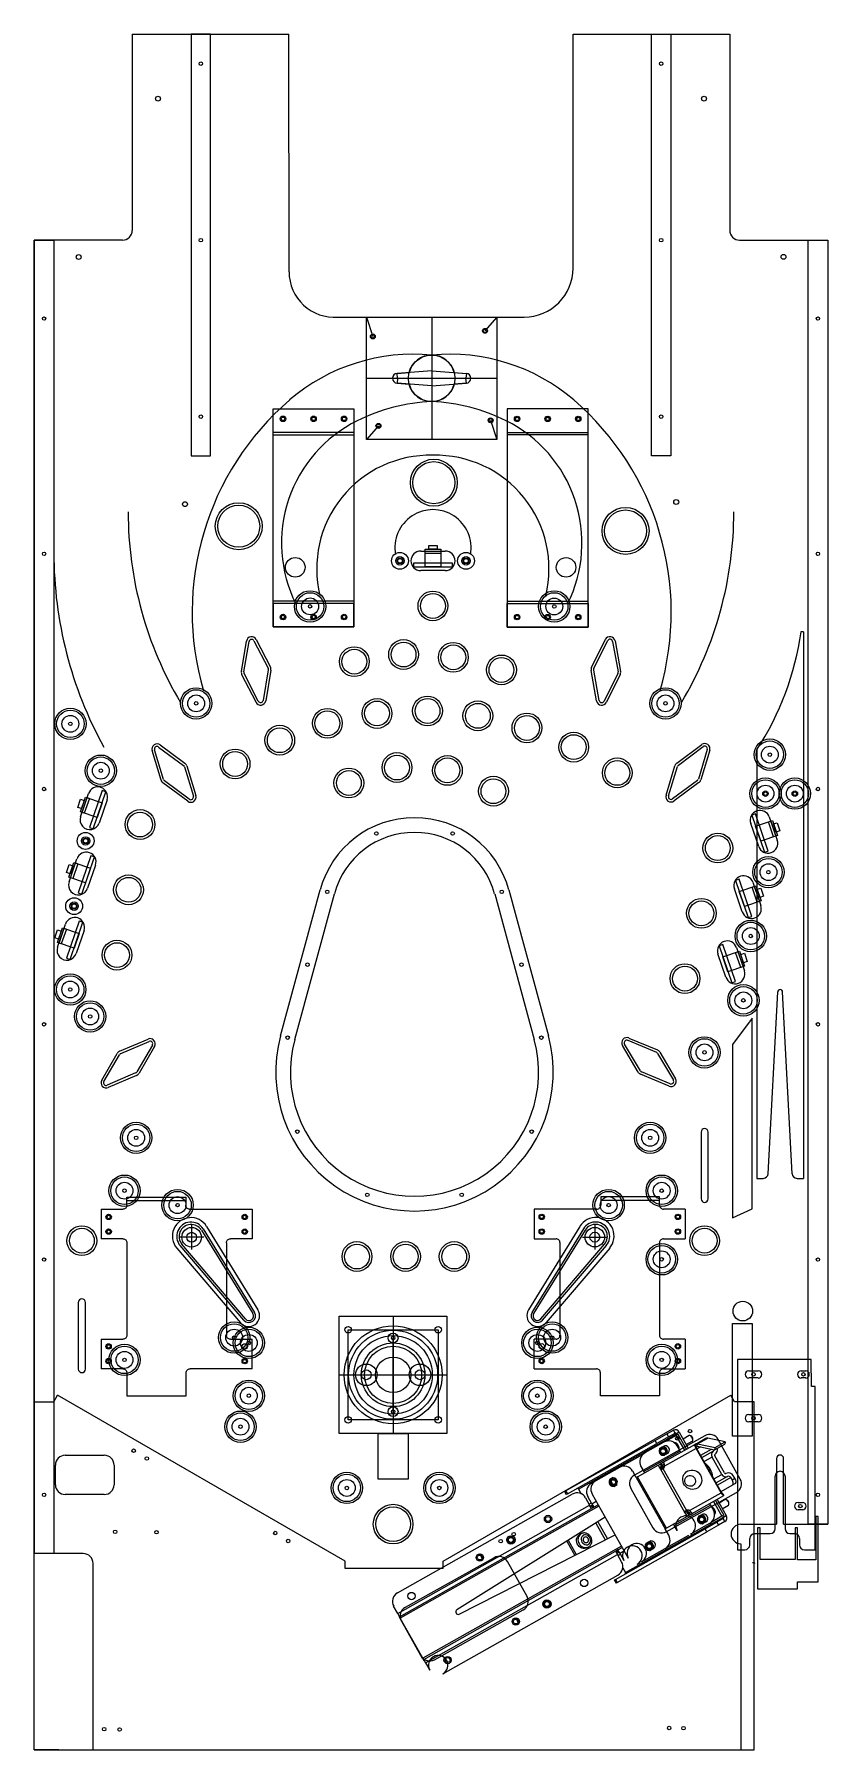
# Model space of a CAD drawing. Extents: x 0 to 20.3, y 0 to 43.8.
import ezdxf

# ---------------------------------------------------------------- set-up
doc = ezdxf.new("R2010")
doc.units = 0
doc.header["$LTSCALE"] = 5.24286
doc.header["$MEASUREMENT"] = 0
for name, color, linetype in [('DF250', 3, 'CONTINUOUS'), ('DF500', 5, 'CONTINUOUS'), ('DF_COMPONENTS', 4, 'CONTINUOUS'), ('DR250', 6, 'CONTINUOUS')]:
    doc.layers.add(name, color=color, linetype=linetype)

msp = doc.modelspace()

# ---------------------------------------------------------------- linework, layer by layer
at = {"layer": 'DF250', "color": 3, "linetype": 'CONTINUOUS'}
for p, q in [((5.287, 27.497), (5.417, 28.274)), ((5.665, 28.313), (6.025, 27.611)), ((14.224, 27.607), (14.575, 28.312)), ((14.824, 28.277), (14.964, 27.502)), ((5.659, 26.714), (5.3, 27.415)), ((6.037, 27.529), (5.907, 26.752)), ((14.353, 26.749), (14.213, 27.524)), ((14.952, 27.419), (14.602, 26.713)), ((3.235, 24.726), (3.006, 25.48)), ((3.211, 25.625), (3.845, 25.157)), ((16.4, 25.165), (17.033, 25.634)), ((17.238, 25.489), (17.01, 24.735)), ((3.893, 25.089), (4.122, 24.335)), ((16.124, 24.342), (16.352, 25.097)), ((3.917, 24.19), (3.283, 24.658)), ((16.962, 24.667), (16.329, 24.198)), ((6.286, 18.209), (7.296, 21.929)), ((12.112, 21.929), (13.122, 18.209)), ((2.179, 17.813), (2.903, 18.124)), ((15.412, 17.283), (15.011, 17.962)), ((15.177, 18.151), (15.903, 17.846)), ((1.722, 17.076), (2.117, 17.758)), ((3.07, 17.936), (2.675, 17.255)), ((15.965, 17.791), (16.366, 17.112)), ((2.612, 17.199), (1.889, 16.888)), ((16.2, 16.923), (15.474, 17.229))]:
    msp.add_line(p, q, dxfattribs=at)
for centre, radius in [((10.197, 32.315), 0.599), ((5.217, 31.204), 0.599), ((15.09, 31.084), 0.599), ((10.174, 29.171), 0.38), ((8.167, 27.75), 0.38), ((9.425, 27.932), 0.38), ((10.694, 27.86), 0.38), ((11.924, 27.539), 0.38), ((8.747, 26.428), 0.38), ((10.036, 26.492), 0.38), ((11.321, 26.368), 0.38), ((7.481, 26.178), 0.38), ((12.573, 26.059), 0.38), ((6.265, 25.746), 0.38), ((13.768, 25.57), 0.38), ((5.125, 25.141), 0.38), ((9.257, 25.049), 0.38), ((8.029, 24.655), 0.38), ((10.544, 24.976), 0.38), ((14.879, 24.913), 0.38), ((11.719, 24.446), 0.38), ((2.699, 23.596), 0.38), ((17.445, 22.996), 0.38), ((2.405, 21.931), 0.38), ((17.026, 21.331), 0.38), ((2.111, 20.265), 0.38), ((16.607, 19.666), 0.38), ((1.214, 12.982), 0.38), ((17.108, 12.982), 0.38), ((8.236, 12.577), 0.38), ((9.477, 12.577), 0.38), ((10.717, 12.577), 0.38), ((9.158, 5.753), 0.505)]:
    msp.add_circle(centre, radius, dxfattribs=at)
for centre, radius, start, end in [((5.547, 28.252), 0.133, 27.1223, 170.5068), ((14.693, 28.254), 0.133, 10.2254, 153.6099), ((5.907, 27.551), 0.133, -9.493, 27.1221), ((14.343, 27.548), 0.133, 153.6101, -169.7748), ((5.417, 27.475), 0.133, 170.507, -152.8779), ((14.833, 27.478), 0.133, -26.3899, 10.2252), ((5.777, 26.774), 0.133, -152.8777, -9.4933), ((14.483, 26.772), 0.133, -169.7746, -26.3902), ((3.133, 25.519), 0.133, 53.5197, -163.0958), ((17.112, 25.528), 0.133, -16.8304, 126.5541), ((3.766, 25.05), 0.133, 16.9044, 53.5195), ((16.479, 25.058), 0.133, 126.5543, 163.1694), ((3.362, 24.765), 0.133, -163.0956, -126.4805), ((16.883, 24.773), 0.133, -53.4457, -16.8306), ((3.995, 24.296), 0.133, -126.4803, 16.9041), ((16.25, 24.304), 0.133, 163.1697, -53.446), ((9.704, 21.275), 2.495, 15.1959, 164.8041), ((2.955, 18.003), 0.133, -30.0904, 113.2942), ((9.704, 17.281), 3.542, 164.8041, 15.1959), ((15.125, 18.029), 0.133, 67.1709, -149.4446), ((2.231, 17.691), 0.133, 113.2943, 149.9095), ((15.851, 17.724), 0.133, 30.5556, 67.1707), ((1.836, 17.009), 0.133, 149.9097, -66.7059), ((2.56, 17.321), 0.133, -66.7057, -30.0905), ((15.526, 17.351), 0.133, -149.4444, -112.8293), ((16.252, 17.045), 0.133, -112.8291, 30.5553)]:
    msp.add_arc(centre, radius, start, end, dxfattribs=at)
at = {"layer": 'DF500', "color": 5, "linetype": 'CONTINUOUS'}
for p, q in [((2.5, 43.75), (2.5, 38.75)), ((2.5, 43.75), (6.5, 43.75)), ((6.504, 37.691), (6.5, 43.75)), ((13.75, 43.75), (17.75, 43.75)), ((13.75, 37.788), (13.75, 43.75)), ((17.75, 43.75), (17.75, 38.75)), ((2.25, 38.5), (0, 38.5)), ((0, 38.5), (0, 5)), ((18, 38.5), (20.25, 38.5)), ((20.25, 38.5), (20.25, 5.75)), ((7.75, 36.538), (12.5, 36.538)), ((9.259, 35.1), (9.567, 35.122)), ((10.718, 35.122), (11.027, 35.1)), ((9.259, 34.851), (9.567, 34.829)), ((11.027, 34.851), (10.718, 34.829)), ((9.863, 30.571), (10.488, 30.571)), ((10.488, 30.071), (9.863, 30.071)), ((5.351, 27.486), (5.481, 28.263)), ((5.607, 28.283), (5.967, 27.582)), ((14.283, 27.578), (14.633, 28.284)), ((14.76, 28.266), (14.9, 27.49)), ((5.717, 26.743), (5.357, 27.444)), ((5.973, 27.54), (5.843, 26.763)), ((14.417, 26.76), (14.277, 27.536)), ((14.894, 27.448), (14.544, 26.742)), ((3.297, 24.745), (3.068, 25.499)), ((3.173, 25.573), (3.806, 25.104)), ((16.438, 25.113), (17.071, 25.582)), ((17.176, 25.508), (16.948, 24.754)), ((3.831, 25.07), (4.06, 24.316)), ((16.186, 24.324), (16.414, 25.078)), ((3.955, 24.242), (3.322, 24.71)), ((16.924, 24.719), (16.291, 24.25)), ((1.182, 23.796), (1.384, 24.387)), ((1.857, 24.225), (1.655, 23.634)), ((18.489, 23.034), (18.286, 23.626)), ((18.759, 23.788), (18.962, 23.197)), ((0.888, 22.131), (1.09, 22.722)), ((1.563, 22.56), (1.361, 21.969)), ((18.07, 21.369), (17.867, 21.96)), ((18.34, 22.122), (18.543, 21.531)), ((6.648, 18.111), (7.658, 21.831)), ((11.75, 21.831), (12.76, 18.111)), ((0.594, 20.465), (0.797, 21.057)), ((1.27, 20.895), (1.067, 20.303)), ((17.651, 19.704), (17.449, 20.295)), ((17.922, 20.457), (18.124, 19.866)), ((2.205, 17.753), (2.928, 18.065)), ((3.013, 17.969), (2.618, 17.287)), ((15.468, 17.316), (15.067, 17.995)), ((15.151, 18.092), (15.878, 17.786)), ((1.778, 17.043), (2.173, 17.725)), ((15.909, 17.758), (16.31, 17.079)), ((2.587, 17.259), (1.863, 16.947)), ((16.226, 16.983), (15.5, 17.289)), ((17.018, 15.75), (17.018, 14.05)), ((17.198, 14.05), (17.198, 15.75)), ((1.124, 11.407), (1.124, 9.707)), ((1.304, 9.707), (1.304, 11.407)), ((17.115, 8.006), (15.321, 7.003)), ((18.019, 6.903), (17.455, 7.91)), ((0.788, 7.508), (1.787, 7.508)), ((0.538, 6.758), (0.538, 7.258)), ((2.037, 7.258), (2.037, 6.758)), ((18.945, 7.425), (18.945, 5.75)), ((19.125, 5.75), (19.125, 7.425)), ((15.225, 6.663), (15.788, 5.656)), ((16.128, 5.56), (17.922, 6.563)), ((1.787, 6.508), (0.788, 6.508)), ((18.035, 5.75), (18.945, 5.75)), ((19.125, 5.75), (20.25, 5.75)), ((18.035, 5.25), (18.035, 0)), ((1.25, 5), (0, 5)), ((11.736, 4.896), (9.467, 3.628)), ((1.5, 0), (1.5, 4.75)), ((12.577, 3.904), (12.076, 4.8)), ((10.213, 2.295), (12.481, 3.563)), ((9.371, 3.288), (9.872, 2.391)), ((1.5, 0), (18.035, 0))]:
    msp.add_line(p, q, dxfattribs=at)
for centre, radius in [((4.25, 43), 0.0445), ((16, 43), 0.0445), ((3.157, 42.108), 0.0625), ((17.093, 42.108), 0.0625), ((4.25, 38.5), 0.0445), ((16, 38.5), 0.0445), ((1.132, 38.07), 0.0625), ((19.121, 38.075), 0.0625), ((0.25, 36.5), 0.0445), ((20, 36.5), 0.0445), ((4.25, 34), 0.0445), ((16, 34), 0.0445), ((10.197, 32.315), 0.536), ((3.847, 31.767), 0.0625), ((5.217, 31.204), 0.536), ((15.09, 31.084), 0.536), ((16.384, 31.821), 0.0625), ((0.25, 30.5), 0.0445), ((6.66, 30.156), 0.25), ((9.332, 30.321), 0.0575), ((11.019, 30.321), 0.0575), ((13.572, 30.154), 0.25), ((20, 30.5), 0.0445), ((10.174, 29.171), 0.317), ((7.039, 29.159), 0.0445), ((13.271, 29.158), 0.0445), ((8.167, 27.75), 0.317), ((9.425, 27.932), 0.317), ((10.694, 27.86), 0.317), ((11.924, 27.539), 0.317), ((4.131, 26.685), 0.0445), ((8.747, 26.428), 0.317), ((10.036, 26.492), 0.317), ((16.111, 26.685), 0.0445), ((7.481, 26.178), 0.317), ((11.321, 26.368), 0.317), ((12.573, 26.059), 0.317), ((0.921, 26.165), 0.0445), ((6.265, 25.746), 0.317), ((13.768, 25.57), 0.317), ((5.125, 25.141), 0.317), ((18.774, 25.378), 0.0445), ((1.699, 24.969), 0.0445), ((8.029, 24.655), 0.317), ((9.257, 25.049), 0.317), ((10.544, 24.976), 0.317), ((14.879, 24.913), 0.317), ((0.25, 24.5), 0.0445), ((11.719, 24.446), 0.317), ((20, 24.5), 0.0445), ((18.661, 24.384), 0.0445), ((19.411, 24.384), 0.0445), ((2.699, 23.596), 0.317), ((1.31, 23.178), 0.0575), ((8.731, 23.368), 0.0445), ((10.677, 23.368), 0.0445), ((17.445, 22.996), 0.317), ((18.737, 22.381), 0.0445), ((2.405, 21.931), 0.317), ((7.477, 21.88), 0.0445), ((11.931, 21.88), 0.0445), ((1.016, 21.513), 0.0575), ((17.026, 21.331), 0.317), ((2.111, 20.265), 0.317), ((18.286, 20.752), 0.0445), ((6.972, 20.02), 0.0445), ((12.436, 20.02), 0.0445), ((16.607, 19.666), 0.317), ((0.918, 19.389), 0.0445), ((18.098, 19.112), 0.0445), ((0.25, 18.5), 0.0445), ((1.426, 18.701), 0.0445), ((20, 18.5), 0.0445), ((6.467, 18.16), 0.0445), ((12.941, 18.16), 0.0445), ((17.105, 17.784), 0.0445), ((6.712, 15.764), 0.0445), ((12.696, 15.764), 0.0445), ((2.6, 15.605), 0.0445), ((15.717, 15.605), 0.0445), ((2.303, 14.257), 0.0445), ((8.5, 14.15), 0.0445), ((10.908, 14.15), 0.0445), ((16.013, 14.257), 0.0445), ((3.657, 13.89), 0.0445), ((14.659, 13.89), 0.0445), ((1.214, 12.982), 0.317), ((4.016, 13.07), 0.25), ((14.306, 13.072), 0.25), ((17.108, 12.982), 0.317), ((8.236, 12.577), 0.317), ((9.477, 12.577), 0.317), ((10.717, 12.577), 0.317), ((0.25, 12.5), 0.0445), ((16.013, 12.507), 0.0445), ((20, 12.5), 0.0445), ((18.083, 11.186), 0.25), ((5.101, 10.51), 0.0445), ((9.158, 9.561), 1.25), ((13.216, 10.51), 0.0445), ((5.477, 10.374), 0.0445), ((12.84, 10.374), 0.0445), ((2.303, 9.941), 0.0445), ((16.013, 9.941), 0.0445), ((5.477, 9.028), 0.0445), ((12.84, 9.028), 0.0445), ((5.263, 8.238), 0.0445), ((13.053, 8.238), 0.0445), ((16.411, 7.941), 0.0445), ((16.734, 8.126), 0.0445), ((2.535, 7.625), 0.0445), ((2.872, 7.426), 0.0445), ((16.051, 7.615), 0.0625), ((7.977, 6.676), 0.0445), ((10.339, 6.676), 0.0445), ((14.776, 6.824), 0.0625), ((0.25, 6.5), 0.0445), ((9.158, 5.753), 0.443), ((20, 6.5), 0.0445), ((13.112, 5.885), 0.0625), ((17.034, 5.873), 0.0625), ((2.064, 5.555), 0.0445), ((3.12, 5.546), 0.0445), ((6.15, 5.525), 0.0445), ((6.479, 5.324), 0.0445), ((11.904, 5.317), 0.0445), ((12.163, 5.35), 0.0625), ((12.236, 5.496), 0.0445), ((15.697, 5.191), 0.0625), ((11.37, 4.902), 0.0625), ((13.084, 3.716), 0.0625), ((12.291, 3.269), 0.0625), ((10.549, 2.286), 0.0625), ((1.784, 0.522), 0.0445), ((2.179, 0.514), 0.0445), ((16.202, 0.553), 0.0445), ((16.571, 0.548), 0.0445)]:
    msp.add_circle(centre, radius, dxfattribs=at)
for centre, radius, start, end in [((2.25, 38.75), 0.25, -90, 0), ((18, 38.75), 0.25, 180, -90), ((7.66, 37.692), 1.157, -179.9642, -85.5553), ((12.5, 37.788), 1.25, -90, 0), ((10.143, 34.976), 0.594, 14.2954, 165.7046), ((9.268, 34.976), 0.125, 94.0651, -94.0651), ((11.018, 34.976), 0.125, -85.9349, 85.9349), ((10.143, 34.976), 0.594, -165.7046, -14.2954), ((9.863, 30.321), 0.25, 90, -90), ((10.488, 30.321), 0.25, -90, 90), ((5.547, 28.252), 0.0675, 27.1224, 170.5066), ((14.693, 28.254), 0.0675, 10.2255, 153.6097), ((5.907, 27.551), 0.0675, -9.493, 27.1221), ((14.343, 27.548), 0.0675, 153.6101, -169.7748), ((5.417, 27.475), 0.0675, 170.507, -152.8779), ((14.833, 27.478), 0.0675, -26.3899, 10.2252), ((5.777, 26.774), 0.0675, -152.8777, -9.4933), ((14.483, 26.772), 0.0675, -169.7746, -26.3902), ((3.133, 25.519), 0.0675, 53.5198, -163.096), ((17.112, 25.528), 0.0675, -16.8302, 126.554), ((3.766, 25.05), 0.0675, 16.9044, 53.5195), ((16.479, 25.058), 0.0675, 126.5543, 163.1694), ((1.621, 24.306), 0.25, -18.9096, 161.0904), ((3.362, 24.765), 0.0675, -163.0956, -126.4805), ((16.883, 24.773), 0.0675, -53.4457, -16.8306), ((3.995, 24.296), 0.0675, -126.4803, 16.9041), ((16.25, 24.304), 0.0675, 163.1697, -53.446), ((1.418, 23.715), 0.25, 161.0904, -18.9096), ((18.523, 23.707), 0.25, 18.9096, -161.0904), ((9.704, 21.275), 2.12, 15.1959, 164.8041), ((18.725, 23.116), 0.25, -161.0904, 18.9096), ((1.327, 22.641), 0.25, -18.9096, 161.0904), ((1.124, 22.05), 0.25, 161.0904, -18.9096), ((18.104, 22.041), 0.25, 18.9096, -161.0904), ((18.306, 21.45), 0.25, -161.0904, 18.9096), ((1.033, 20.976), 0.25, -18.9096, 161.0904), ((17.685, 20.376), 0.25, 18.9096, -161.0904), ((0.831, 20.384), 0.25, 161.0904, -18.9096), ((17.888, 19.785), 0.25, -161.0904, 18.9096), ((2.955, 18.003), 0.0675, -30.0902, 113.294), ((9.704, 17.281), 3.167, 164.8041, 15.1959), ((15.125, 18.029), 0.0675, 67.171, -149.4448), ((2.231, 17.691), 0.0675, 113.2944, 149.9095), ((15.851, 17.724), 0.0675, 30.5556, 67.1707), ((2.56, 17.321), 0.0675, -66.7057, -30.0905), ((15.526, 17.351), 0.0675, -149.4444, -112.8293), ((16.252, 17.045), 0.0675, -112.8291, 30.5553), ((1.836, 17.009), 0.0675, 149.9097, -66.7059), ((17.108, 15.75), 0.09, 0, 180), ((17.108, 14.05), 0.09, -180, 0), ((1.214, 11.407), 0.09, 0, 180), ((1.214, 9.707), 0.09, 180, 0), ((17.237, 7.788), 0.25, 29.2092, 119.2092), ((0.788, 7.258), 0.25, 90, 180), ((1.787, 7.258), 0.25, 0, 90), ((19.035, 7.425), 0.09, 0, 180), ((15.443, 6.785), 0.25, 119.2092, -150.7908), ((0.788, 6.758), 0.25, 180, -90), ((1.787, 6.758), 0.25, -90, 0), ((17.8, 6.781), 0.25, -60.7908, 29.2092), ((18.035, 5.5), 0.25, 90, -90), ((16.006, 5.778), 0.25, -150.7908, -60.7908), ((1.25, 4.75), 0.25, 0, 90), ((11.858, 4.678), 0.25, 29.2092, 119.2092), ((9.589, 3.41), 0.25, 119.2092, -150.7908), ((12.359, 3.782), 0.25, -60.7908, 29.2092), ((10.091, 2.513), 0.25, -150.7908, -60.7908)]:
    msp.add_arc(centre, radius, start, end, dxfattribs=at)
at = {"layer": 'DF_COMPONENTS', "color": 4, "linetype": 'CONTINUOUS'}
for p, q in [((4.5, 43.75), (4, 43.75)), ((4, 43.75), (4, 33)), ((4.5, 33), (4.5, 43.75)), ((15.75, 43.75), (16.25, 43.75)), ((15.75, 33), (15.75, 43.75)), ((16.25, 43.75), (16.25, 33)), ((0, 38.5), (0.5, 38.5)), ((0, 5), (0, 38.5)), ((0.5, 38.5), (0.5, 5)), ((19.75, 38.5), (20.25, 38.5)), ((19.75, 5.75), (19.75, 38.5)), ((20.25, 38.5), (20.25, 5.75)), ((8.483, 33.413), (8.483, 36.538)), ((8.483, 36.538), (8.64, 36.045)), ((8.483, 36.538), (8.64, 36.045)), ((8.483, 36.538), (11.803, 36.538)), ((10.143, 36.538), (10.143, 33.413)), ((11.803, 36.538), (11.503, 36.188)), ((11.803, 36.538), (11.803, 33.413)), ((10.143, 35.163), (9.259, 35.1)), ((9.268, 34.976), (9.259, 35.1)), ((10.143, 35.163), (10.143, 35.163)), ((10.143, 35.163), (10.143, 34.788)), ((10.143, 35.163), (10.143, 35.163)), ((10.143, 35.163), (11.027, 35.1)), ((11.027, 35.1), (11.018, 34.976)), ((8.483, 34.976), (11.803, 34.976)), ((9.143, 34.976), (11.143, 34.976)), ((9.268, 34.976), (9.259, 34.851)), ((10.143, 34.788), (9.259, 34.851)), ((10.143, 34.788), (11.027, 34.851)), ((11.027, 34.851), (11.018, 34.976)), ((6.097, 34.196), (8.159, 34.196)), ((6.097, 33.596), (6.097, 34.196)), ((6.097, 34.196), (8.159, 34.196)), ((6.097, 28.634), (6.097, 34.196)), ((8.159, 34.196), (8.159, 33.596)), ((8.159, 34.196), (8.159, 28.634)), ((12.072, 34.195), (12.072, 33.595)), ((14.134, 34.195), (12.072, 34.195)), ((14.134, 34.195), (12.072, 34.195)), ((12.072, 34.195), (12.072, 28.633)), ((14.134, 33.595), (14.134, 34.195)), ((14.134, 28.633), (14.134, 34.195)), ((8.783, 33.763), (8.483, 33.413)), ((11.646, 33.906), (11.803, 33.413)), ((8.159, 33.596), (6.097, 33.596)), ((6.097, 33.534), (8.159, 33.534)), ((6.097, 29.296), (6.097, 33.534)), ((8.159, 33.534), (8.159, 29.296)), ((11.803, 33.413), (8.483, 33.413)), ((12.072, 33.595), (14.134, 33.595)), ((14.134, 33.533), (12.072, 33.533)), ((12.072, 33.533), (12.072, 29.295)), ((14.134, 29.295), (14.134, 33.533)), ((4, 33), (4.5, 33)), ((16.25, 33), (15.75, 33)), ((10.066, 30.615), (10.066, 30.715)), ((10.066, 30.715), (10.286, 30.715)), ((10.286, 30.715), (10.286, 30.615)), ((9.613, 30.321), (9.613, 30.321)), ((9.676, 30.265), (9.676, 30.165)), ((10.676, 30.265), (9.676, 30.265)), ((9.976, 30.165), (9.976, 30.615)), ((9.976, 30.615), (10.376, 30.615)), ((9.976, 30.509), (9.976, 30.571)), ((9.976, 30.571), (10.376, 30.571)), ((10.376, 30.509), (9.976, 30.509)), ((10.286, 30.615), (10.066, 30.615)), ((10.113, 30.321), (10.113, 30.321)), ((10.376, 30.615), (10.376, 30.165)), ((10.376, 30.571), (10.376, 30.509)), ((10.676, 30.165), (10.676, 30.265)), ((10.738, 30.321), (10.738, 30.321)), ((10.738, 30.321), (10.738, 30.321)), ((9.676, 30.165), (10.676, 30.165)), ((10.376, 30.165), (9.976, 30.165)), ((8.159, 29.296), (6.097, 29.296)), ((6.097, 29.234), (6.097, 28.634)), ((8.159, 29.234), (6.097, 29.234)), ((8.159, 28.634), (8.159, 29.234)), ((12.072, 29.295), (14.134, 29.295)), ((12.072, 29.233), (14.134, 29.233)), ((12.072, 28.633), (12.072, 29.233)), ((14.134, 29.233), (14.134, 28.633)), ((6.097, 28.634), (8.159, 28.634)), ((8.159, 28.634), (6.097, 28.634)), ((12.072, 28.633), (14.134, 28.633)), ((14.134, 28.633), (12.072, 28.633)), ((19.631, 28.509), (19.568, 28.509)), ((19.631, 28.509), (19.631, 14.572)), ((18.441, 25.509), (18.441, 14.572)), ((1.702, 24.543), (1.702, 24.543)), ((1.702, 24.543), (1.702, 24.543)), ((1.111, 24.034), (1.182, 24.242)), ((1.177, 23.917), (1.306, 24.295)), ((1.182, 24.242), (1.277, 24.21)), ((1.277, 24.21), (1.206, 24.002)), ((1.218, 23.903), (1.348, 24.281)), ((1.407, 24.261), (1.277, 23.882)), ((1.306, 24.295), (1.732, 24.149)), ((1.348, 24.281), (1.407, 24.261)), ((1.735, 24.466), (1.411, 23.52)), ((1.505, 23.487), (1.829, 24.433)), ((1.732, 24.149), (1.602, 23.771)), ((1.829, 24.433), (1.735, 24.466)), ((1.206, 24.002), (1.111, 24.034)), ((1.602, 23.771), (1.177, 23.917)), ((1.277, 23.882), (1.218, 23.903)), ((1.499, 23.952), (1.499, 23.952)), ((18.409, 23.866), (18.314, 23.833)), ((18.314, 23.833), (18.638, 22.887)), ((18.733, 22.92), (18.409, 23.866)), ((18.411, 23.55), (18.837, 23.695)), ((18.442, 23.943), (18.442, 23.943)), ((18.736, 23.661), (18.796, 23.681)), ((18.866, 23.283), (18.736, 23.661)), ((18.796, 23.681), (18.925, 23.303)), ((18.837, 23.695), (18.967, 23.317)), ((18.866, 23.61), (18.961, 23.643)), ((18.961, 23.643), (19.032, 23.435)), ((1.337, 23.479), (1.337, 23.479)), ((1.411, 23.52), (1.505, 23.487)), ((18.541, 23.171), (18.411, 23.55)), ((18.967, 23.317), (18.541, 23.171)), ((18.604, 23.47), (18.604, 23.47)), ((18.937, 23.402), (18.866, 23.61)), ((18.925, 23.303), (18.866, 23.283)), ((19.032, 23.435), (18.937, 23.402)), ((1.441, 22.8), (1.117, 21.854)), ((1.211, 21.822), (1.536, 22.768)), ((1.408, 22.878), (1.408, 22.878)), ((1.408, 22.878), (1.408, 22.878)), ((1.536, 22.768), (1.441, 22.8)), ((18.638, 22.887), (18.733, 22.92)), ((18.806, 22.879), (18.806, 22.879)), ((18.806, 22.879), (18.806, 22.879)), ((0.818, 22.369), (0.889, 22.577)), ((0.912, 22.337), (0.818, 22.369)), ((0.883, 22.251), (1.013, 22.63)), ((0.889, 22.577), (0.983, 22.545)), ((0.983, 22.545), (0.912, 22.337)), ((0.924, 22.237), (1.054, 22.616)), ((1.113, 22.595), (0.983, 22.217)), ((1.013, 22.63), (1.438, 22.484)), ((1.054, 22.616), (1.113, 22.595)), ((1.438, 22.484), (1.309, 22.106)), ((1.309, 22.106), (0.883, 22.251)), ((0.983, 22.217), (0.924, 22.237)), ((1.205, 22.286), (1.205, 22.286)), ((17.99, 22.201), (17.895, 22.168)), ((17.895, 22.168), (18.219, 21.222)), ((18.314, 21.254), (17.99, 22.201)), ((17.993, 21.884), (18.418, 22.03)), ((18.122, 21.506), (17.993, 21.884)), ((18.023, 22.278), (18.023, 22.278)), ((18.318, 21.996), (18.377, 22.016)), ((18.447, 21.617), (18.318, 21.996)), ((18.377, 22.016), (18.507, 21.638)), ((18.418, 22.03), (18.548, 21.652)), ((18.447, 21.945), (18.542, 21.977)), ((18.519, 21.737), (18.447, 21.945)), ((18.542, 21.977), (18.613, 21.769)), ((1.043, 21.813), (1.043, 21.813)), ((1.117, 21.854), (1.211, 21.822)), ((18.548, 21.652), (18.122, 21.506)), ((18.185, 21.805), (18.185, 21.805)), ((18.507, 21.638), (18.447, 21.617)), ((18.613, 21.769), (18.519, 21.737)), ((1.147, 21.135), (0.823, 20.189)), ((0.918, 20.156), (1.242, 21.102)), ((1.114, 21.212), (1.114, 21.212)), ((1.114, 21.212), (1.114, 21.212)), ((1.242, 21.102), (1.147, 21.135)), ((18.219, 21.222), (18.314, 21.254)), ((18.387, 21.214), (18.387, 21.214)), ((18.387, 21.214), (18.387, 21.214)), ((0.524, 20.704), (0.595, 20.912)), ((0.618, 20.671), (0.524, 20.704)), ((0.589, 20.586), (0.719, 20.964)), ((1.015, 20.44), (0.589, 20.586)), ((0.595, 20.912), (0.69, 20.879)), ((0.69, 20.879), (0.618, 20.671)), ((0.631, 20.572), (0.76, 20.95)), ((0.69, 20.552), (0.631, 20.572)), ((0.819, 20.93), (0.69, 20.552)), ((0.719, 20.964), (1.145, 20.819)), ((0.76, 20.95), (0.819, 20.93)), ((0.912, 20.621), (0.912, 20.621)), ((1.145, 20.819), (1.015, 20.44)), ((17.604, 20.612), (17.604, 20.612)), ((0.75, 20.148), (0.75, 20.148)), ((0.823, 20.189), (0.918, 20.156)), ((17.571, 20.535), (17.477, 20.503)), ((17.477, 20.503), (17.801, 19.557)), ((17.895, 19.589), (17.571, 20.535)), ((17.574, 20.219), (18, 20.365)), ((17.704, 19.841), (17.574, 20.219)), ((17.766, 20.139), (17.766, 20.139)), ((17.899, 20.33), (17.958, 20.351)), ((18.029, 19.952), (17.899, 20.33)), ((17.958, 20.351), (18.088, 19.972)), ((18, 20.365), (18.129, 19.986)), ((18.029, 20.28), (18.123, 20.312)), ((18.1, 20.071), (18.029, 20.28)), ((18.123, 20.312), (18.195, 20.104)), ((18.129, 19.986), (17.704, 19.841)), ((18.088, 19.972), (18.029, 19.952)), ((18.195, 20.104), (18.1, 20.071)), ((17.801, 19.557), (17.895, 19.589)), ((17.969, 19.548), (17.969, 19.548)), ((17.969, 19.548), (17.969, 19.548)), ((18.73, 14.69), (18.973, 19.325)), ((19.342, 14.69), (19.098, 19.325)), ((18.322, 18.656), (17.822, 17.985)), ((18.32, 13.791), (18.322, 18.656)), ((17.822, 17.985), (17.822, 13.561)), ((18.441, 14.572), (18.605, 14.572)), ((19.467, 14.572), (19.631, 14.572)), ((2.363, 14.096), (3.864, 14.096)), ((2.363, 13.886), (2.363, 14.096)), ((2.363, 14.003), (3.864, 14.003)), ((3.864, 14.096), (3.864, 13.886)), ((14.458, 14.098), (14.458, 13.888)), ((15.959, 14.098), (14.458, 14.098)), ((15.959, 14.005), (14.458, 14.005)), ((15.959, 13.888), (15.959, 14.098)), ((1.707, 13.786), (2.263, 13.786)), ((1.707, 13.786), (1.707, 13.03)), ((3.964, 13.786), (5.561, 13.786)), ((5.561, 13.786), (5.561, 13.03)), ((12.761, 13.788), (12.761, 13.032)), ((14.358, 13.788), (12.761, 13.788)), ((16.615, 13.788), (16.059, 13.788)), ((16.615, 13.788), (16.615, 13.032)), ((17.822, 13.561), (18.32, 13.791)), ((4.016, 13.383), (4.016, 12.757)), ((4.264, 13.25), (5.577, 11.121)), ((4.309, 13.283), (5.62, 11.152)), ((4.396, 13.346), (5.709, 11.217)), ((13.927, 13.348), (12.613, 11.219)), ((14.013, 13.285), (12.702, 11.154)), ((14.059, 13.252), (12.745, 11.123)), ((14.306, 13.385), (14.306, 12.759)), ((2.263, 13.03), (1.707, 13.03)), ((2.363, 12.93), (2.363, 10.568)), ((3.637, 12.793), (5.259, 10.89)), ((4.329, 13.07), (3.703, 13.07)), ((5.349, 10.955), (3.723, 12.856)), ((5.391, 10.986), (3.768, 12.889)), ((4.905, 12.93), (4.905, 10.568)), ((5.561, 13.03), (5.005, 13.03)), ((12.761, 13.032), (13.317, 13.032)), ((12.931, 10.988), (14.554, 12.892)), ((12.974, 10.957), (14.6, 12.858)), ((14.686, 12.795), (13.063, 10.892)), ((13.417, 12.932), (13.417, 10.57)), ((13.993, 13.072), (14.619, 13.072)), ((15.959, 12.932), (15.959, 10.57)), ((16.059, 13.032), (16.615, 13.032)), ((7.783, 11.061), (10.533, 11.061)), ((7.783, 8.061), (7.783, 11.061)), ((9.158, 11.061), (9.158, 8.061)), ((10.533, 11.061), (10.533, 8.061)), ((8.008, 8.411), (8.008, 10.711)), ((8.008, 10.711), (10.308, 10.711)), ((9.158, 10.711), (9.158, 8.411)), ((10.308, 10.711), (10.308, 8.411)), ((17.821, 10.874), (18.321, 10.874)), ((17.821, 7.999), (17.821, 10.874)), ((18.321, 10.874), (18.321, 7.999)), ((1.707, 10.468), (2.263, 10.468)), ((1.707, 10.468), (1.707, 9.712)), ((5.005, 10.468), (5.561, 10.468)), ((5.561, 9.712), (5.561, 10.468)), ((9.158, 8.623), (9.158, 10.498)), ((9.158, 10.289), (9.158, 8.833)), ((13.317, 10.47), (12.761, 10.47)), ((12.761, 9.714), (12.761, 10.47)), ((16.615, 10.47), (16.059, 10.47)), ((16.615, 10.47), (16.615, 9.714)), ((2.263, 9.712), (1.707, 9.712)), ((5.561, 9.712), (3.975, 9.712)), ((12.761, 9.714), (14.348, 9.714)), ((16.059, 9.714), (16.615, 9.714)), ((19.83, 9.95), (17.95, 9.95)), ((17.95, 9.95), (17.95, 5.1)), ((18.233, 9.665), (18.478, 9.665)), ((19.573, 9.665), (19.688, 9.665)), ((19.837, 9.26), (19.83, 9.95)), ((2.363, 9.612), (2.363, 9.021)), ((3.874, 9.021), (3.874, 9.612)), ((7.783, 9.561), (10.533, 9.561)), ((8.008, 9.561), (10.308, 9.561)), ((8.43, 9.561), (9.887, 9.561)), ((8.473, 9.561), (9.843, 9.561)), ((14.448, 9.023), (14.448, 9.614)), ((15.959, 9.614), (15.959, 9.023)), ((18.14, 9.572), (18.14, 9.572)), ((18.478, 9.48), (18.233, 9.48)), ((18.57, 9.572), (18.57, 9.572)), ((19.48, 9.572), (19.48, 9.572)), ((19.688, 9.48), (19.573, 9.48)), ((19.78, 9.572), (19.78, 9.572)), ((19.93, 9.26), (19.837, 9.26)), ((19.93, 5.1), (19.93, 9.26)), ((0, 8.875), (0.5, 8.875)), ((0, 0), (0, 8.875)), ((0.5, 8.875), (0.594, 9.038)), ((7.938, 4.812), (0.594, 9.038)), ((2.363, 9.021), (3.874, 9.021)), ((10.438, 4.812), (17.781, 9.038)), ((15.959, 9.023), (14.448, 9.023)), ((17.875, 8.875), (17.781, 9.038)), ((18.375, 8.875), (17.875, 8.875)), ((18.375, 0), (18.375, 8.875)), ((10.308, 8.411), (8.008, 8.411)), ((18.14, 8.457), (18.14, 8.457)), ((18.233, 8.55), (18.478, 8.55)), ((18.478, 8.365), (18.233, 8.365)), ((18.57, 8.457), (18.57, 8.457)), ((10.533, 8.061), (7.783, 8.061)), ((8.778, 8.061), (9.538, 8.061)), ((8.778, 6.901), (8.778, 8.061)), ((9.538, 8.061), (9.538, 6.901)), ((13.56, 6.6), (15.847, 7.89)), ((13.888, 6.647), (16.392, 8.06)), ((15.847, 7.89), (16.144, 8.058)), ((15.891, 7.812), (15.847, 7.89)), ((16.188, 7.979), (15.891, 7.812)), ((16.386, 8.017), (16.113, 7.862)), ((16.144, 8.058), (16.31, 8.151)), ((16.144, 8.058), (16.188, 7.979)), ((16.188, 7.979), (16.354, 8.073)), ((16.354, 8.073), (16.31, 8.151)), ((16.432, 8.042), (16.386, 8.017)), ((16.6, 7.638), (16.386, 8.017)), ((16.459, 8.098), (16.392, 8.06)), ((16.392, 8.06), (16.409, 8.029)), ((16.645, 7.663), (16.432, 8.042)), ((16.459, 8.098), (16.69, 7.689)), ((16.713, 8.011), (16.558, 7.923)), ((16.714, 8.011), (16.713, 8.011)), ((16.728, 8.013), (16.714, 8.011)), ((16.745, 8.007), (16.728, 8.013)), ((16.757, 8.001), (16.741, 8.009)), ((16.762, 7.994), (16.745, 8.007)), ((16.779, 7.974), (16.762, 7.994)), ((16.793, 7.951), (16.779, 7.974)), ((16.802, 7.927), (16.793, 7.951)), ((16.798, 7.871), (16.805, 7.884)), ((16.807, 7.904), (16.802, 7.927)), ((16.805, 7.884), (16.807, 7.904)), ((16.806, 7.892), (16.808, 7.911)), ((16.865, 7.787), (17.125, 7.934)), ((16.93, 7.797), (17.19, 7.943)), ((17.634, 7.85), (17.19, 7.943)), ((18.321, 7.999), (17.821, 7.999)), ((13.605, 6.522), (15.891, 7.812)), ((14.964, 7.214), (15.538, 7.538)), ((16.481, 7.616), (15.558, 7.096)), ((16.067, 7.842), (15.579, 7.567)), ((15.963, 7.686), (16.052, 7.736)), ((16.865, 7.787), (16.056, 7.33)), ((16.155, 7.553), (16.066, 7.503)), ((16.889, 7.686), (16.086, 7.233)), ((16.349, 7.833), (16.334, 7.828)), ((16.349, 7.833), (16.334, 7.828)), ((16.349, 7.833), (16.336, 7.83)), ((16.367, 7.83), (16.349, 7.833)), ((16.367, 7.83), (16.349, 7.833)), ((16.367, 7.83), (16.349, 7.833)), ((16.387, 7.82), (16.367, 7.83)), ((16.387, 7.819), (16.367, 7.83)), ((16.387, 7.82), (16.367, 7.83)), ((16.408, 7.802), (16.387, 7.82)), ((16.408, 7.802), (16.387, 7.82)), ((16.408, 7.802), (16.387, 7.819)), ((16.427, 7.779), (16.408, 7.802)), ((16.426, 7.779), (16.408, 7.802)), ((16.427, 7.779), (16.408, 7.802)), ((16.481, 7.616), (16.408, 7.747)), ((16.442, 7.752), (16.426, 7.779)), ((16.443, 7.752), (16.427, 7.779)), ((16.443, 7.752), (16.427, 7.779)), ((16.454, 7.724), (16.442, 7.752)), ((16.454, 7.724), (16.443, 7.752)), ((16.454, 7.724), (16.443, 7.752)), ((16.461, 7.697), (16.454, 7.724)), ((16.461, 7.697), (16.454, 7.724)), ((16.46, 7.696), (16.454, 7.724)), ((16.458, 7.657), (16.462, 7.672)), ((16.458, 7.657), (16.461, 7.672)), ((16.458, 7.658), (16.461, 7.672)), ((16.461, 7.672), (16.46, 7.696)), ((16.462, 7.672), (16.461, 7.697)), ((16.461, 7.672), (16.461, 7.697)), ((16.501, 7.582), (16.481, 7.616)), ((16.639, 7.78), (16.793, 7.868)), ((16.793, 7.868), (16.798, 7.871)), ((16.859, 7.775), (16.861, 7.783)), ((16.86, 7.765), (16.859, 7.775)), ((16.862, 7.752), (16.86, 7.765)), ((16.861, 7.783), (16.865, 7.787)), ((16.866, 7.737), (16.862, 7.752)), ((16.895, 7.735), (16.865, 7.787)), ((16.872, 7.72), (16.866, 7.737)), ((16.88, 7.703), (16.872, 7.72)), ((16.889, 7.686), (16.88, 7.703)), ((16.904, 7.694), (16.889, 7.686)), ((17.528, 6.554), (16.889, 7.686)), ((16.892, 7.73), (16.893, 7.733)), ((16.893, 7.726), (16.892, 7.73)), ((16.893, 7.733), (16.895, 7.735)), ((16.893, 7.721), (16.893, 7.726)), ((16.895, 7.715), (16.893, 7.721)), ((16.898, 7.708), (16.895, 7.715)), ((16.901, 7.701), (16.898, 7.708)), ((16.904, 7.694), (16.901, 7.701)), ((17.543, 6.562), (16.904, 7.694)), ((17.003, 7.721), (16.917, 7.673)), ((16.92, 7.739), (16.93, 7.797)), ((16.92, 7.739), (17.364, 7.646)), ((16.93, 7.797), (17.374, 7.704)), ((17.009, 7.509), (17.282, 7.663)), ((17.041, 7.452), (17.33, 7.615)), ((17.298, 7.457), (17.101, 7.346)), ((17.544, 7.022), (17.298, 7.457)), ((17.33, 7.615), (17.33, 7.615)), ((17.364, 7.646), (17.624, 7.792)), ((17.374, 7.704), (17.364, 7.646)), ((17.612, 7.06), (17.366, 7.496)), ((17.374, 7.704), (17.634, 7.85)), ((17.374, 7.536), (17.375, 7.536)), ((17.634, 7.85), (17.624, 7.792)), ((14.932, 7.199), (14.333, 6.861)), ((15.364, 6.94), (15.272, 7.104)), ((15.395, 6.958), (15.923, 7.255)), ((15.484, 7.226), (15.558, 7.096)), ((15.558, 7.096), (15.578, 7.061)), ((15.923, 7.255), (15.975, 7.285)), ((15.923, 7.255), (15.955, 7.197)), ((15.955, 7.197), (16.007, 7.227)), ((15.97, 7.169), (16.022, 7.199)), ((15.97, 7.169), (16.606, 6.042)), ((15.998, 7.298), (15.975, 7.285)), ((15.975, 7.285), (16.007, 7.227)), ((16.001, 7.3), (15.998, 7.298)), ((15.998, 7.298), (16.065, 7.178)), ((15.998, 7.298), (15.998, 7.298)), ((16.065, 7.178), (15.998, 7.298)), ((16.007, 7.303), (16.001, 7.3)), ((16.031, 7.248), (16.001, 7.3)), ((16.056, 7.33), (16.007, 7.303)), ((16.037, 7.251), (16.007, 7.303)), ((16.031, 7.248), (16.027, 7.245)), ((16.037, 7.251), (16.031, 7.248)), ((16.078, 7.274), (16.037, 7.251)), ((16.649, 6.109), (16.052, 7.167)), ((16.068, 7.307), (16.056, 7.33)), ((16.059, 7.189), (16.079, 7.2)), ((16.563, 6.973), (16.582, 7.015)), ((16.582, 7.015), (16.608, 7.052)), ((16.608, 7.052), (16.641, 7.084)), ((16.641, 7.084), (16.679, 7.108)), ((16.679, 7.108), (16.722, 7.124)), ((16.722, 7.124), (16.767, 7.132)), ((16.767, 7.132), (16.813, 7.13)), ((16.813, 7.13), (16.858, 7.12)), ((16.858, 7.12), (16.901, 7.101)), ((16.901, 7.101), (16.94, 7.075)), ((16.94, 7.075), (16.973, 7.041)), ((16.973, 7.041), (17, 7.002)), ((17, 7.002), (17.02, 6.959)), ((17.208, 7.156), (17.225, 7.129)), ((17.225, 7.129), (17.239, 7.101)), ((17.347, 6.911), (17.544, 7.022)), ((17.651, 7.046), (17.651, 7.046)), ((19.035, 7.1), (19.035, 7.1)), ((9.538, 6.901), (8.778, 6.901)), ((13.531, 6.584), (13.56, 6.6)), ((13.531, 6.584), (13.575, 6.505)), ((13.56, 6.6), (13.605, 6.522)), ((13.888, 6.647), (13.954, 6.529)), ((14.222, 6.796), (14.303, 6.841)), ((14.776, 6.945), (14.687, 6.894)), ((14.79, 6.711), (14.88, 6.762)), ((15.395, 6.958), (15.364, 6.94)), ((15.364, 6.94), (16.101, 5.634)), ((16.132, 5.651), (15.395, 6.958)), ((16.551, 6.88), (16.553, 6.927)), ((16.558, 6.834), (16.551, 6.88)), ((16.553, 6.927), (16.563, 6.973)), ((16.573, 6.789), (16.558, 6.834)), ((16.597, 6.747), (16.573, 6.789)), ((16.627, 6.711), (16.597, 6.747)), ((16.606, 6.874), (16.613, 6.908)), ((16.607, 6.84), (16.606, 6.874)), ((16.616, 6.806), (16.607, 6.84)), ((16.613, 6.908), (16.629, 6.939)), ((16.633, 6.775), (16.616, 6.806)), ((16.663, 6.681), (16.627, 6.711)), ((16.629, 6.939), (16.651, 6.964)), ((16.658, 6.75), (16.633, 6.775)), ((16.651, 6.964), (16.679, 6.982)), ((16.687, 6.731), (16.658, 6.75)), ((16.704, 6.658), (16.663, 6.681)), ((16.679, 6.982), (16.711, 6.993)), ((16.72, 6.72), (16.687, 6.731)), ((16.749, 6.643), (16.704, 6.658)), ((16.711, 6.993), (16.745, 6.995)), ((16.754, 6.717), (16.72, 6.72)), ((16.745, 6.995), (16.779, 6.988)), ((16.794, 6.638), (16.749, 6.643)), ((16.787, 6.723), (16.754, 6.717)), ((16.779, 6.988), (16.81, 6.973)), ((16.817, 6.738), (16.787, 6.723)), ((16.84, 6.641), (16.794, 6.638)), ((16.81, 6.973), (16.837, 6.95)), ((16.843, 6.76), (16.817, 6.738)), ((16.837, 6.95), (16.858, 6.922)), ((16.884, 6.653), (16.84, 6.641)), ((16.862, 6.788), (16.843, 6.76)), ((16.858, 6.922), (16.871, 6.889)), ((16.873, 6.82), (16.862, 6.788)), ((16.871, 6.889), (16.877, 6.855)), ((16.877, 6.855), (16.873, 6.82)), ((16.925, 6.673), (16.884, 6.653)), ((16.961, 6.701), (16.925, 6.673)), ((16.99, 6.736), (16.961, 6.701)), ((17.013, 6.776), (16.99, 6.736)), ((17.028, 6.82), (17.013, 6.776)), ((17.02, 6.959), (17.031, 6.913)), ((17.034, 6.866), (17.028, 6.82)), ((17.031, 6.913), (17.034, 6.866)), ((17.695, 6.968), (17.406, 6.805)), ((17.777, 6.939), (17.439, 6.748)), ((17.531, 6.584), (17.815, 6.744)), ((17.695, 6.968), (17.695, 6.968)), ((17.808, 6.884), (17.777, 6.939)), ((17.808, 6.884), (17.876, 6.922)), ((17.819, 6.862), (17.808, 6.884)), ((17.883, 6.783), (17.815, 6.744)), ((17.815, 6.744), (17.825, 6.753)), ((17.828, 6.84), (17.819, 6.862)), ((17.825, 6.753), (17.831, 6.764)), ((17.833, 6.818), (17.828, 6.84)), ((17.831, 6.764), (17.835, 6.78)), ((17.836, 6.798), (17.833, 6.818)), ((17.835, 6.78), (17.836, 6.798)), ((17.876, 6.922), (17.845, 6.977)), ((17.876, 6.922), (17.887, 6.9)), ((17.893, 6.791), (17.883, 6.783)), ((17.887, 6.9), (17.895, 6.878)), ((17.899, 6.803), (17.893, 6.791)), ((17.895, 6.878), (17.901, 6.857)), ((17.903, 6.818), (17.899, 6.803)), ((17.901, 6.857), (17.904, 6.836)), ((17.904, 6.836), (17.903, 6.818)), ((18.91, 5.635), (18.91, 6.975)), ((19.16, 6.975), (19.16, 5.635)), ((9.267, 4), (13.73, 6.518)), ((9.275, 3.476), (14.174, 6.24)), ((9.324, 3.389), (14.223, 6.153)), ((14.411, 6.214), (9.34, 3.353)), ((13.605, 6.522), (13.575, 6.505)), ((14.071, 6.423), (14.174, 6.24)), ((14.231, 6.272), (14.128, 6.455)), ((14.162, 6.262), (14.218, 6.294)), ((14.223, 6.153), (14.174, 6.24)), ((14.228, 6.224), (14.194, 6.205)), ((14.257, 6.172), (14.223, 6.153)), ((14.228, 6.224), (14.25, 6.237)), ((14.257, 6.172), (14.228, 6.224)), ((14.231, 6.272), (14.343, 6.335)), ((14.231, 6.272), (14.28, 6.185)), ((14.238, 6.52), (15.159, 4.887)), ((14.28, 6.185), (14.257, 6.172)), ((14.28, 6.185), (14.391, 6.248)), ((16.334, 5.72), (17.258, 6.24)), ((16.723, 6.1), (17.528, 6.554)), ((16.788, 6.021), (17.602, 6.481)), ((17.258, 6.24), (17.238, 6.275)), ((17.258, 6.24), (17.331, 6.11)), ((17.289, 6.197), (17.281, 6.2)), ((17.289, 6.197), (17.281, 6.199)), ((17.288, 6.197), (17.281, 6.199)), ((17.309, 6.186), (17.288, 6.197)), ((17.309, 6.187), (17.289, 6.197)), ((17.309, 6.187), (17.289, 6.197)), ((17.329, 6.169), (17.309, 6.187)), ((17.329, 6.169), (17.309, 6.187)), ((17.329, 6.169), (17.309, 6.186)), ((17.348, 6.146), (17.329, 6.169)), ((17.348, 6.146), (17.329, 6.169)), ((17.348, 6.146), (17.329, 6.169)), ((17.337, 6.331), (17.551, 5.952)), ((17.364, 6.119), (17.348, 6.146)), ((17.364, 6.119), (17.348, 6.146)), ((17.364, 6.119), (17.348, 6.146)), ((17.382, 6.357), (17.596, 5.978)), ((17.427, 6.382), (17.658, 5.973)), ((17.634, 6.378), (17.479, 6.29)), ((17.543, 6.562), (17.528, 6.554)), ((17.538, 6.537), (17.528, 6.554)), ((17.549, 6.521), (17.538, 6.537)), ((17.547, 6.556), (17.543, 6.562)), ((17.551, 6.549), (17.547, 6.556)), ((17.559, 6.508), (17.549, 6.521)), ((17.556, 6.544), (17.551, 6.549)), ((17.56, 6.539), (17.556, 6.544)), ((17.57, 6.496), (17.559, 6.508)), ((17.564, 6.536), (17.56, 6.539)), ((17.56, 6.147), (17.715, 6.235)), ((17.568, 6.534), (17.564, 6.536)), ((17.571, 6.533), (17.568, 6.534)), ((17.58, 6.488), (17.57, 6.496)), ((17.573, 6.533), (17.571, 6.533)), ((17.573, 6.533), (17.602, 6.481)), ((17.589, 6.482), (17.58, 6.488)), ((17.597, 6.48), (17.589, 6.482)), ((17.602, 6.481), (17.597, 6.48)), ((17.635, 6.378), (17.634, 6.378)), ((17.649, 6.38), (17.635, 6.378)), ((17.666, 6.374), (17.649, 6.38)), ((17.679, 6.368), (17.662, 6.376)), ((17.684, 6.361), (17.666, 6.374)), ((17.7, 6.341), (17.684, 6.361)), ((17.714, 6.318), (17.7, 6.341)), ((17.724, 6.294), (17.714, 6.318)), ((17.715, 6.235), (17.719, 6.238)), ((17.719, 6.238), (17.726, 6.251)), ((17.728, 6.271), (17.724, 6.294)), ((17.726, 6.251), (17.728, 6.271)), ((17.728, 6.259), (17.73, 6.278)), ((19.4, 6.213), (19.4, 6.213)), ((19.493, 6.305), (19.608, 6.305)), ((19.7, 6.213), (19.7, 6.213)), ((14.572, 5.929), (10.784, 3.567)), ((14.329, 5.778), (14.571, 5.349)), ((14.382, 5.81), (14.626, 5.377)), ((15.086, 4.522), (17.59, 5.934)), ((16.659, 5.949), (16.132, 5.651)), ((16.315, 5.754), (16.334, 5.72)), ((16.408, 5.589), (16.334, 5.72)), ((16.658, 6.071), (16.606, 6.042)), ((16.684, 6.028), (16.631, 5.998)), ((16.631, 5.998), (16.659, 5.949)), ((16.712, 5.978), (16.659, 5.949)), ((16.666, 6.113), (16.735, 5.991)), ((16.735, 5.991), (16.666, 6.113)), ((16.673, 6.1), (16.694, 6.112)), ((16.684, 6.028), (16.712, 5.978)), ((16.709, 6.046), (16.705, 6.044)), ((16.709, 6.046), (16.716, 6.05)), ((16.738, 5.993), (16.709, 6.046)), ((16.712, 5.978), (16.735, 5.991)), ((16.716, 6.05), (16.753, 6.071)), ((16.746, 5.997), (16.716, 6.05)), ((16.738, 5.993), (16.735, 5.991)), ((16.735, 5.991), (16.735, 5.991)), ((16.738, 5.993), (16.746, 5.997)), ((16.746, 5.997), (16.788, 6.021)), ((17.236, 5.769), (16.749, 5.494)), ((17.035, 5.994), (16.946, 5.944)), ((17.049, 5.761), (17.138, 5.811)), ((17.119, 5.634), (17.417, 5.802)), ((17.461, 5.724), (17.163, 5.556)), ((17.551, 5.952), (17.277, 5.798)), ((17.351, 6.124), (17.363, 6.098)), ((17.367, 6.032), (17.361, 6.024)), ((17.363, 6.098), (17.37, 6.072)), ((17.363, 6.005), (17.367, 6.007)), ((17.363, 6.005), (17.367, 6.007)), ((17.376, 6.091), (17.364, 6.119)), ((17.375, 6.091), (17.364, 6.119)), ((17.375, 6.091), (17.364, 6.119)), ((17.365, 6.006), (17.367, 6.007)), ((17.372, 6.049), (17.367, 6.032)), ((17.367, 6.007), (17.378, 6.02)), ((17.367, 6.007), (17.378, 6.02)), ((17.367, 6.007), (17.378, 6.02)), ((17.37, 6.072), (17.372, 6.049)), ((17.382, 6.064), (17.375, 6.091)), ((17.382, 6.063), (17.375, 6.091)), ((17.382, 6.063), (17.376, 6.091)), ((17.378, 6.02), (17.383, 6.039)), ((17.378, 6.02), (17.383, 6.039)), ((17.378, 6.02), (17.383, 6.039)), ((17.383, 6.039), (17.382, 6.064)), ((17.383, 6.039), (17.382, 6.063)), ((17.383, 6.039), (17.382, 6.063)), ((17.583, 5.896), (17.417, 5.802)), ((17.417, 5.802), (17.461, 5.724)), ((17.627, 5.817), (17.461, 5.724)), ((17.596, 5.978), (17.551, 5.952)), ((17.573, 5.965), (17.59, 5.934)), ((17.627, 5.817), (17.583, 5.896)), ((17.59, 5.934), (17.658, 5.973)), ((19.608, 6.12), (19.493, 6.12)), ((20.25, 5.75), (19.75, 5.75)), ((20.01, 5.95), (19.947, 5.95)), ((19.947, 5.95), (19.947, 4.843)), ((20.01, 4.282), (20.01, 5.95)), ((10.846, 3.458), (14.826, 5.479)), ((13.588, 5.316), (13.792, 4.954)), ((13.627, 5.34), (13.833, 4.975)), ((13.839, 5.333), (13.842, 5.372)), ((13.844, 5.292), (13.839, 5.333)), ((13.842, 5.372), (13.852, 5.409)), ((13.858, 5.253), (13.844, 5.292)), ((13.852, 5.409), (13.871, 5.442)), ((13.878, 5.217), (13.858, 5.253)), ((13.871, 5.442), (13.895, 5.469)), ((13.895, 5.469), (13.918, 5.484)), ((13.957, 5.506), (13.918, 5.484)), ((13.961, 5.395), (13.958, 5.362)), ((13.958, 5.362), (13.964, 5.329)), ((13.971, 5.425), (13.961, 5.395)), ((13.964, 5.329), (13.978, 5.297)), ((13.989, 5.45), (13.971, 5.425)), ((13.978, 5.297), (13.998, 5.269)), ((14.012, 5.469), (13.989, 5.45)), ((13.998, 5.269), (14.024, 5.247)), ((14.017, 5.394), (14.011, 5.371)), ((14.011, 5.371), (14.012, 5.346)), ((14.041, 5.479), (14.012, 5.469)), ((14.012, 5.346), (14.021, 5.321)), ((14.031, 5.412), (14.017, 5.394)), ((14.021, 5.321), (14.037, 5.301)), ((14.051, 5.423), (14.031, 5.412)), ((14.037, 5.301), (14.058, 5.287)), ((14.071, 5.482), (14.041, 5.479)), ((14.074, 5.426), (14.051, 5.423)), ((14.058, 5.287), (14.081, 5.281)), ((14.102, 5.475), (14.071, 5.482)), ((14.097, 5.42), (14.074, 5.426)), ((14.081, 5.281), (14.104, 5.283)), ((14.118, 5.406), (14.097, 5.42)), ((14.132, 5.46), (14.102, 5.475)), ((14.104, 5.283), (14.124, 5.295)), ((14.134, 5.385), (14.118, 5.406)), ((14.124, 5.295), (14.138, 5.313)), ((14.157, 5.438), (14.132, 5.46)), ((14.143, 5.361), (14.134, 5.385)), ((14.138, 5.313), (14.145, 5.336)), ((14.145, 5.336), (14.143, 5.361)), ((14.143, 5.238), (14.166, 5.256)), ((14.178, 5.41), (14.157, 5.438)), ((14.166, 5.256), (14.184, 5.282)), ((14.191, 5.378), (14.178, 5.41)), ((14.184, 5.282), (14.194, 5.312)), ((14.197, 5.344), (14.191, 5.378)), ((14.194, 5.312), (14.197, 5.344)), ((14.833, 4.344), (17.119, 5.634)), ((14.877, 4.266), (17.163, 5.556)), ((15.698, 5.312), (15.608, 5.261)), ((16.101, 5.634), (16.132, 5.651)), ((16.193, 5.471), (16.101, 5.634)), ((16.128, 5.15), (16.703, 5.474)), ((17.163, 5.556), (17.119, 5.634)), ((18.26, 5.225), (18.26, 5.385)), ((18.385, 5.51), (18.785, 5.51)), ((18.523, 5.66), (18.46, 5.66)), ((18.46, 5.66), (18.46, 4.1)), ((18.523, 4.85), (18.523, 5.66)), ((19.285, 5.51), (19.405, 5.51)), ((19.48, 5.66), (19.417, 5.66)), ((19.417, 5.66), (19.417, 4.85)), ((19.48, 4.843), (19.48, 5.66)), ((19.53, 5.385), (19.53, 5.225)), ((0.5, 5), (0, 5)), ((7.938, 4.625), (7.938, 4.812)), ((7.938, 4.625), (7.938, 4.812)), ((14.986, 5.194), (9.915, 2.333)), ((9.938, 2.301), (14.837, 5.064)), ((9.987, 2.214), (14.886, 4.978)), ((10.438, 4.625), (10.438, 4.812)), ((11.45, 4.853), (11.369, 4.996)), ((13.905, 5.185), (13.878, 5.217)), ((13.937, 5.16), (13.905, 5.185)), ((13.972, 5.142), (13.937, 5.16)), ((14.009, 5.132), (13.972, 5.142)), ((14.046, 5.13), (14.009, 5.132)), ((14.024, 5.247), (14.053, 5.232)), ((14.082, 5.138), (14.046, 5.13)), ((14.053, 5.232), (14.084, 5.225)), ((14.107, 5.149), (14.082, 5.138)), ((14.084, 5.225), (14.115, 5.227)), ((14.107, 5.149), (14.146, 5.171)), ((14.115, 5.227), (14.143, 5.238)), ((14.871, 5.084), (14.837, 5.064)), ((14.837, 5.064), (14.886, 4.978)), ((14.901, 5.031), (14.867, 5.012)), ((14.894, 5.096), (14.871, 5.084)), ((14.871, 5.084), (14.901, 5.031)), ((14.99, 4.794), (14.886, 4.978)), ((14.894, 5.096), (15.006, 5.159)), ((14.943, 5.01), (14.894, 5.096)), ((14.899, 4.956), (14.955, 4.988)), ((14.901, 5.031), (14.924, 5.044)), ((14.943, 5.01), (15.054, 5.073)), ((14.943, 5.01), (15.046, 4.826)), ((15.5, 4.792), (16.099, 5.13)), ((15.712, 5.078), (15.801, 5.129)), ((17.95, 5.1), (18.135, 5.1)), ((19.417, 4.85), (18.523, 4.85)), ((19.947, 4.843), (19.48, 4.843)), ((19.655, 5.1), (19.93, 5.1)), ((10.438, 4.625), (7.938, 4.625)), ((10.431, 1.936), (14.895, 4.454)), ((15.02, 4.64), (15.086, 4.522)), ((15.387, 4.731), (15.468, 4.777)), ((18.332, 4.765), (18.329, 4.763)), ((18.34, 4.767), (18.332, 4.765)), ((18.351, 4.766), (18.34, 4.767)), ((18.363, 4.762), (18.351, 4.766)), ((18.376, 4.755), (18.363, 4.762)), ((18.386, 4.756), (18.377, 4.754)), ((18.387, 4.749), (18.386, 4.756)), ((14.804, 4.328), (14.833, 4.344)), ((14.804, 4.328), (14.848, 4.249)), ((14.833, 4.344), (14.877, 4.266)), ((14.877, 4.266), (14.848, 4.249)), ((18.46, 4.1), (19.48, 4.1)), ((19.48, 4.282), (20.01, 4.282)), ((19.48, 4.1), (19.48, 4.282)), ((9.275, 3.476), (9.172, 3.659)), ((9.275, 3.476), (9.324, 3.389)), ((9.324, 3.389), (9.295, 3.441)), ((9.295, 3.441), (9.295, 3.441)), ((9.324, 3.389), (9.324, 3.389)), ((9.34, 3.353), (9.334, 3.35)), ((9.91, 2.329), (9.334, 3.35)), ((9.915, 2.333), (9.34, 3.353)), ((12.371, 3.22), (12.29, 3.363)), ((9.915, 2.333), (9.91, 2.329)), ((9.938, 2.301), (9.938, 2.3)), ((9.987, 2.214), (9.938, 2.301)), ((9.938, 2.3), (9.968, 2.248)), ((9.968, 2.248), (9.968, 2.248)), ((9.987, 2.214), (10.091, 2.031)), ((0, 0), (0, 0.688)), ((0.625, 0), (0, 0)), ((0, 0), (18.375, 0))]:
    msp.add_line(p, q, dxfattribs=at)
for centre, radius in [((8.64, 36.045), 0.0625), ((11.503, 36.188), 0.0625), ((10.143, 34.976), 0.594), ((6.348, 33.943), 0.07), ((7.128, 33.943), 0.07), ((7.908, 33.943), 0.07), ((8.783, 33.763), 0.0625), ((11.646, 33.906), 0.0625), ((12.323, 33.941), 0.07), ((13.103, 33.941), 0.07), ((13.883, 33.941), 0.07), ((6.66, 30.156), 0.25), ((9.332, 30.321), 0.215), ((9.332, 30.321), 0.107), ((9.332, 30.321), 0.07), ((11.019, 30.321), 0.215), ((11.019, 30.321), 0.107), ((11.019, 30.321), 0.07), ((13.572, 30.154), 0.25), ((7.039, 29.159), 0.4), ((7.039, 29.159), 0.35), ((7.039, 29.159), 0.215), ((13.271, 29.158), 0.4), ((13.271, 29.158), 0.35), ((13.271, 29.158), 0.215), ((6.348, 28.887), 0.07), ((7.128, 28.887), 0.07), ((7.908, 28.887), 0.07), ((12.323, 28.886), 0.07), ((13.103, 28.886), 0.07), ((13.883, 28.886), 0.07), ((4.131, 26.685), 0.4), ((4.131, 26.685), 0.35), ((4.131, 26.685), 0.215), ((16.111, 26.685), 0.4), ((16.111, 26.685), 0.35), ((16.111, 26.685), 0.215), ((0.921, 26.165), 0.4), ((0.921, 26.165), 0.35), ((0.921, 26.165), 0.215), ((18.774, 25.378), 0.4), ((18.774, 25.378), 0.35), ((18.774, 25.378), 0.215), ((1.699, 24.969), 0.4), ((1.699, 24.969), 0.35), ((1.699, 24.969), 0.215), ((18.661, 24.384), 0.4), ((18.661, 24.384), 0.35), ((18.661, 24.384), 0.215), ((19.411, 24.384), 0.4), ((19.411, 24.384), 0.35), ((19.411, 24.384), 0.215), ((18.661, 24.384), 0.07), ((19.411, 24.384), 0.07), ((1.31, 23.178), 0.215), ((1.31, 23.178), 0.107), ((1.31, 23.178), 0.07), ((18.737, 22.381), 0.4), ((18.737, 22.381), 0.35), ((18.737, 22.381), 0.215), ((1.016, 21.513), 0.215), ((1.016, 21.513), 0.107), ((1.016, 21.513), 0.07), ((18.286, 20.752), 0.4), ((18.286, 20.752), 0.35), ((18.286, 20.752), 0.215), ((0.918, 19.389), 0.4), ((0.918, 19.389), 0.35), ((0.918, 19.389), 0.215), ((18.098, 19.112), 0.4), ((18.098, 19.112), 0.35), ((18.098, 19.112), 0.215), ((1.426, 18.701), 0.4), ((1.426, 18.701), 0.35), ((1.426, 18.701), 0.215), ((17.105, 17.784), 0.4), ((17.105, 17.784), 0.35), ((17.105, 17.784), 0.215), ((2.6, 15.605), 0.4), ((2.6, 15.605), 0.35), ((2.6, 15.605), 0.215), ((15.717, 15.605), 0.4), ((15.717, 15.605), 0.35), ((15.717, 15.605), 0.215), ((2.303, 14.257), 0.4), ((2.303, 14.257), 0.35), ((2.303, 14.257), 0.215), ((16.013, 14.257), 0.4), ((16.013, 14.257), 0.35), ((16.013, 14.257), 0.215), ((3.657, 13.89), 0.4), ((3.657, 13.89), 0.35), ((3.657, 13.89), 0.215), ((14.659, 13.89), 0.4), ((14.659, 13.89), 0.35), ((14.659, 13.89), 0.215), ((1.898, 13.588), 0.069), ((5.371, 13.588), 0.069), ((12.951, 13.59), 0.069), ((16.425, 13.59), 0.069), ((1.898, 13.213), 0.069), ((4.016, 13.07), 0.25), ((4.016, 13.07), 0.125), ((5.371, 13.213), 0.069), ((12.951, 13.215), 0.069), ((14.306, 13.072), 0.25), ((14.306, 13.072), 0.125), ((16.425, 13.215), 0.069), ((16.013, 12.507), 0.4), ((16.013, 12.507), 0.35), ((16.013, 12.507), 0.215), ((5.101, 10.51), 0.4), ((5.101, 10.51), 0.35), ((5.101, 10.51), 0.215), ((5.477, 10.374), 0.4), ((5.477, 10.374), 0.35), ((5.477, 10.374), 0.215), ((9.158, 9.561), 1.25), ((8.008, 10.711), 0.0825), ((9.158, 9.561), 1.135), ((9.158, 9.561), 1), ((9.158, 10.498), 0.125), ((9.158, 10.498), 0.0445), ((10.308, 10.711), 0.0825), ((12.84, 10.374), 0.4), ((12.84, 10.374), 0.35), ((12.84, 10.374), 0.215), ((13.216, 10.51), 0.4), ((13.216, 10.51), 0.35), ((13.216, 10.51), 0.215), ((1.897, 10.285), 0.069), ((2.303, 9.941), 0.4), ((2.303, 9.941), 0.35), ((2.303, 9.941), 0.215), ((5.371, 10.285), 0.069), ((9.158, 9.561), 0.812), ((9.158, 9.561), 0.728), ((12.951, 10.287), 0.069), ((16.013, 9.941), 0.4), ((16.013, 9.941), 0.35), ((16.013, 9.941), 0.215), ((16.425, 10.287), 0.069), ((1.897, 9.91), 0.069), ((5.371, 9.91), 0.069), ((8.473, 9.561), 0.275), ((8.473, 9.561), 0.125), ((9.158, 9.561), 0.453), ((9.843, 9.561), 0.275), ((9.843, 9.561), 0.125), ((12.951, 9.912), 0.069), ((16.425, 9.912), 0.069), ((5.477, 9.028), 0.4), ((5.477, 9.028), 0.35), ((5.477, 9.028), 0.215), ((12.84, 9.028), 0.4), ((12.84, 9.028), 0.35), ((12.84, 9.028), 0.215), ((5.263, 8.238), 0.4), ((5.263, 8.238), 0.35), ((5.263, 8.238), 0.215), ((8.008, 8.411), 0.0825), ((9.158, 8.623), 0.125), ((9.158, 8.623), 0.0445), ((10.308, 8.411), 0.0825), ((13.053, 8.238), 0.4), ((13.053, 8.238), 0.35), ((13.053, 8.238), 0.215), ((16.051, 7.615), 0.082), ((16.051, 7.615), 0.068), ((7.977, 6.676), 0.4), ((7.977, 6.676), 0.35), ((10.339, 6.676), 0.4), ((10.339, 6.676), 0.35), ((7.977, 6.676), 0.215), ((10.339, 6.676), 0.215), ((14.776, 6.824), 0.082), ((14.776, 6.824), 0.068), ((13.112, 5.885), 0.0938), ((17.034, 5.873), 0.082), ((17.034, 5.873), 0.068), ((12.163, 5.35), 0.106), ((12.163, 5.35), 0.106), ((12.163, 5.35), 0.082), ((12.163, 5.35), 0.068), ((15.697, 5.191), 0.082), ((15.697, 5.191), 0.068), ((11.37, 4.902), 0.0938), ((9.628, 3.919), 0.0938), ((14.033, 4.252), 0.0938), ((13.084, 3.716), 0.106), ((13.084, 3.716), 0.106), ((13.084, 3.716), 0.082), ((13.084, 3.716), 0.068), ((12.291, 3.269), 0.0938), ((10.549, 2.286), 0.0938)]:
    msp.add_circle(centre, radius, dxfattribs=at)
for centre, radius, start, end in [((9.677, 30.733), 4.859, 84.5035, 130.5587), ((10.608, 30.733), 4.859, 49.4413, 95.4965), ((9.268, 34.976), 0.125, 94.0651, -94.0651), ((11.018, 34.976), 0.125, -85.9349, 85.9349), ((11.173, 29.006), 7.143, 130.6645, -163.7346), ((10.345, 29.65), 4.736, 92.442, 116.3741), ((9.941, 29.65), 4.736, 63.6259, 87.558), ((9.113, 29.006), 7.143, -16.2654, 49.3355), ((9.786, 30.778), 3.478, 116.3741, -153.4746), ((10.5, 30.778), 3.478, -26.5254, 63.6259), ((10.099, 30.123), 2.891, 88.552, -166.2668), ((10.245, 30.123), 2.891, -13.7332, 91.448), ((11.911, 31.572), 9.516, 180, -149.262), ((11.911, 31.572), 9.516, 180, -149.262), ((10.176, 30.655), 0.972, -10.3109, -169.6891), ((8.339, 31.572), 9.516, -30.738, 0), ((10.723, 30.517), 10.223, 179.9982, -151.0741), ((12.297, 29.53), 7.343, -33.203, -7.9927), ((19.036, 19.322), 0.0625, 3.0117, 176.9883), ((18.605, 14.697), 0.125, -90, -3.0117), ((19.467, 14.697), 0.125, -176.9883, -90), ((3.995, 13.099), 0.471, 31.676, -139.5582), ((14.327, 13.101), 0.471, -40.4418, 148.324), ((3.999, 13.093), 0.364, 31.5846, -139.4668), ((4.002, 13.089), 0.307, 31.676, -139.5582), ((14.323, 13.095), 0.364, -40.5332, 148.4154), ((14.32, 13.091), 0.307, -40.4418, 148.324), ((5.472, 11.071), 0.279, -139.5582, 31.676), ((5.477, 11.064), 0.168, -139.4668, 31.5846), ((5.479, 11.06), 0.115, -139.5582, 31.676), ((12.851, 11.073), 0.279, 148.324, -40.4418), ((12.846, 11.066), 0.168, 148.4154, -40.5332), ((12.843, 11.062), 0.115, 148.324, -40.4418), ((18.233, 9.572), 0.0925, 90, 180), ((18.478, 9.572), 0.0925, 0, 90), ((19.573, 9.572), 0.0925, 90, 180), ((19.688, 9.572), 0.0925, 0, 90), ((18.233, 9.572), 0.0925, 180, -90), ((18.478, 9.572), 0.0925, -90, 0), ((19.573, 9.572), 0.0925, 180, -90), ((19.688, 9.572), 0.0925, -90, 0), ((18.233, 8.457), 0.0925, 90, 180), ((18.233, 8.457), 0.0925, 180, -90), ((18.478, 8.457), 0.0925, 0, 90), ((18.478, 8.457), 0.0925, -90, 0), ((16.358, 8.049), 0.113, 25.6181, 115.0296), ((16.366, 8.047), 0.0282, 25.62, 115.0281), ((16.71, 7.915), 0.0984, -2.3062, 61.1671), ((17.17, 7.852), 0.0932, 77.9298, 119.2588), ((15.702, 7.349), 0.25, 119.4302, -150.5693), ((16.051, 7.615), 0.106, 127.3069, -68.4461), ((16.051, 7.615), 0.107, 129.0584, -70.1975), ((16.014, 7.594), 0.105, -60.5696, 119.4304), ((16.051, 7.615), 0.106, -3.7281, 111.555), ((16.051, 7.615), 0.106, -50.9423, 109.8031), ((16.104, 7.645), 0.105, -60.5696, 119.4304), ((16.19, 7.624), 0.25, 29.4306, 119.4303), ((16.051, 7.615), 0.106, -52.6941, -3.7261), ((16.344, 7.726), 0.0914, 20.094, 86.9097), ((16.33, 7.691), 0.12, -8.0882, 33.5176), ((16.91, 7.706), 0.0932, 77.9286, 119.2594), ((16.913, 7.702), 0.0373, 77.9245, 119.2635), ((17.394, 7.52), 0.114, 123.8322, -146.7583), ((17.304, 7.661), 0.0532, -59.7864, -14.2662), ((17.391, 7.512), 0.0294, 123.8311, -146.7564), ((17.302, 7.653), 0.137, -58.0518, 13.832), ((15.054, 6.981), 0.25, 29.4306, 119.4303), ((14.727, 6.516), 1.404, 27.732, 29.0334), ((14.78, 6.545), 1.404, 27.732, 29.0334), ((16.002, 7.233), 0.084, -52.7045, -0.6153), ((16.804, 6.892), 0.52, 29.4016, 51.3295), ((16.804, 6.891), 0.52, 7.5313, 29.4592), ((17.647, 7.071), 0.114, -154.3808, -64.9713), ((17.638, 7.073), 0.0294, -154.3827, -64.9702), ((17.713, 6.914), 0.147, 25.6183, 115.0293), ((19.035, 6.975), 0.125, 90, 180), ((19.035, 6.975), 0.125, 0, 90), ((13.862, 6.635), 0.0282, 25.6164, 115.0296), ((14.345, 6.578), 0.25, 119.4302, -150.5693), ((14.456, 6.643), 0.25, 119.4302, -150.5693), ((14.776, 6.824), 0.107, 129.0584, -70.1975), ((14.776, 6.824), 0.106, 127.3059, 176.2739), ((14.776, 6.824), 0.106, 176.2728, -68.4459), ((14.739, 6.803), 0.105, -60.5696, 119.4304), ((14.828, 6.853), 0.105, 119.4304, -60.5696), ((14.776, 6.824), 0.106, -52.6937, 111.5546), ((14.776, 6.824), 0.106, -50.9423, 109.8031), ((17.721, 6.912), 0.0621, 25.6179, 115.0301), ((13.853, 6.3), 0.25, 29.4306, 119.4303), ((17.243, 6.073), 0.12, 25.3433, 66.949), ((17.631, 6.282), 0.0984, -2.3062, 61.1671), ((19.493, 6.213), 0.0925, 90, 180), ((19.493, 6.213), 0.0925, 180, -90), ((19.608, 6.213), 0.0925, 0, 90), ((19.608, 6.213), 0.0925, -90, 0), ((16.626, 5.712), 0.25, -60.5695, -150.5696), ((15.388, 5.299), 1.426, 29.3586, 31.3781), ((16.677, 6.029), 0.0846, 56.9859, 109.2319), ((15.443, 5.33), 1.423, 29.3552, 31.3793), ((17.034, 5.873), 0.106, 127.3059, 176.2739), ((17.034, 5.873), 0.107, 129.0584, -70.1975), ((17.034, 5.873), 0.106, 176.2728, -68.4459), ((16.997, 5.852), 0.105, -60.5696, 119.4304), ((17.034, 5.873), 0.106, -52.6937, 111.5546), ((17.034, 5.873), 0.106, -50.9423, 109.8031), ((17.086, 5.903), 0.105, -60.5696, 119.4304), ((17.114, 5.987), 0.25, -60.5694, 29.4303), ((17.567, 5.919), 0.0282, -56.164, 33.2376), ((17.564, 5.911), 0.113, -56.1679, 33.242), ((14.056, 5.356), 0.18, 123.2586, -146.3069), ((14.069, 5.333), 0.18, -154.8066, -64.8688), ((15.377, 5.01), 0.25, -60.5695, -150.5696), ((15.697, 5.191), 0.106, 127.3059, 176.2739), ((15.697, 5.191), 0.107, 129.0584, -70.1975), ((15.66, 5.17), 0.105, -60.5696, 119.4304), ((15.697, 5.191), 0.106, -52.6937, 111.5546), ((15.697, 5.191), 0.106, -50.9423, 109.8031), ((15.749, 5.22), 0.105, -60.5696, 119.4304), ((15.976, 5.348), 0.25, -60.5694, 29.4303), ((18.385, 5.385), 0.125, 90, 180), ((18.785, 5.635), 0.125, -90, 0), ((19.285, 5.635), 0.125, 180, -90), ((19.405, 5.385), 0.125, 0, 90), ((15.264, 4.949), 0.25, -60.5695, -150.5696), ((15.697, 5.191), 0.106, 176.2728, -68.4459), ((18.135, 5.225), 0.125, -90, 0), ((19.655, 5.225), 0.125, 180, -90), ((14.772, 4.672), 0.25, -60.5694, 29.4303), ((15.063, 4.506), 0.0282, -56.1655, 33.2412), ((9.39, 3.782), 0.25, 119.4302, -150.5693), ((10.818, 3.514), 0.0625, 122.2095, -63.3487), ((9.528, 3.487), 0.238, -168.8924, -144.6489), ((9.417, 3.407), 0.0943, -168.8935, -144.6458), ((10.128, 2.424), 0.238, -156.4902, -132.2467), ((10.002, 2.37), 0.0943, -156.4933, -132.2457), ((10.308, 2.153), 0.25, -60.5695, -150.5696)]:
    msp.add_arc(centre, radius, start, end, dxfattribs=at)
for points in [[(2.334, 13.815), (2.315, 13.797), (2.289, 13.786), (2.263, 13.786)], [(2.363, 13.886), (2.363, 13.86), (2.352, 13.834), (2.334, 13.815)], [(3.894, 13.815), (3.875, 13.834), (3.864, 13.86), (3.864, 13.886)], [(3.964, 13.786), (3.938, 13.786), (3.912, 13.797), (3.894, 13.815)], [(14.358, 13.788), (14.384, 13.788), (14.41, 13.799), (14.429, 13.817)], [(14.429, 13.817), (14.447, 13.836), (14.458, 13.862), (14.458, 13.888)], [(15.959, 13.888), (15.959, 13.862), (15.97, 13.836), (15.989, 13.817)], [(15.989, 13.817), (16.007, 13.799), (16.033, 13.788), (16.059, 13.788)], [(2.263, 13.03), (2.289, 13.03), (2.315, 13.02), (2.334, 13.001)], [(2.334, 13.001), (2.352, 12.982), (2.363, 12.957), (2.363, 12.93)], [(4.905, 12.93), (4.905, 12.957), (4.916, 12.982), (4.935, 13.001)], [(4.935, 13.001), (4.953, 13.02), (4.979, 13.03), (5.005, 13.03)], [(13.388, 13.003), (13.369, 13.022), (13.343, 13.032), (13.317, 13.032)], [(13.417, 12.932), (13.417, 12.959), (13.406, 12.984), (13.388, 13.003)], [(15.989, 13.003), (15.97, 12.984), (15.959, 12.959), (15.959, 12.932)], [(16.059, 13.032), (16.033, 13.032), (16.007, 13.022), (15.989, 13.003)], [(2.363, 10.568), (2.363, 10.541), (2.352, 10.516), (2.334, 10.497)], [(4.935, 10.497), (4.916, 10.516), (4.905, 10.541), (4.905, 10.568)], [(13.388, 10.499), (13.406, 10.518), (13.417, 10.543), (13.417, 10.57)], [(15.959, 10.57), (15.959, 10.543), (15.97, 10.518), (15.989, 10.499)], [(2.334, 10.497), (2.315, 10.478), (2.289, 10.468), (2.263, 10.468)], [(5.005, 10.468), (4.979, 10.468), (4.953, 10.478), (4.935, 10.497)], [(13.317, 10.47), (13.343, 10.47), (13.369, 10.48), (13.388, 10.499)], [(15.989, 10.499), (16.007, 10.48), (16.033, 10.47), (16.059, 10.47)], [(2.263, 9.712), (2.289, 9.712), (2.315, 9.702), (2.334, 9.683)], [(2.334, 9.683), (2.352, 9.664), (2.363, 9.639), (2.363, 9.612)], [(3.874, 9.612), (3.874, 9.639), (3.885, 9.664), (3.904, 9.683)], [(3.904, 9.683), (3.923, 9.702), (3.948, 9.712), (3.975, 9.712)], [(14.419, 9.685), (14.4, 9.704), (14.374, 9.714), (14.348, 9.714)], [(14.448, 9.614), (14.448, 9.641), (14.437, 9.666), (14.419, 9.685)], [(15.989, 9.685), (15.97, 9.666), (15.959, 9.641), (15.959, 9.614)], [(16.059, 9.714), (16.033, 9.714), (16.007, 9.704), (15.989, 9.685)]]:
    msp.add_open_spline(points, degree=3, dxfattribs=at)
for points, knots in [([(16.052, 7.167), (16.047, 7.163), (16.035, 7.157), (16.018, 7.148), (16, 7.143), (15.982, 7.15), (15.974, 7.162), (15.97, 7.169)], [0, 0, 0, 0, 0.151889, 0.285791, 0.50097, 0.719492, 1, 1, 1, 1]), ([(16.052, 7.169), (16.051, 7.169), (16.049, 7.169), (16.045, 7.17), (16.04, 7.173), (16.031, 7.182), (16.026, 7.192), (16.022, 7.199)], [0, 0, 0, 0, 0.064265, 0.182494, 0.321973, 0.502958, 1, 1, 1, 1]), ([(16.056, 7.33), (16.056, 7.33), (16.058, 7.33), (16.062, 7.325), (16.066, 7.316), (16.069, 7.306), (16.072, 7.293), (16.076, 7.276), (16.08, 7.255), (16.084, 7.24), (16.086, 7.233)], [0, 0, 0, 0, 0.148994, 0.281429, 0.398041, 0.499918, 0.59916, 0.715052, 0.848475, 1, 1, 1, 1]), ([(16.606, 6.042), (16.603, 6.049), (16.597, 6.06), (16.602, 6.078), (16.616, 6.09), (16.632, 6.1), (16.643, 6.106), (16.649, 6.109)], [0, 0, 0, 0, 0.282736, 0.498991, 0.716433, 0.849778, 1, 1, 1, 1]), ([(16.658, 6.071), (16.655, 6.078), (16.65, 6.086), (16.647, 6.097), (16.647, 6.103), (16.648, 6.106), (16.649, 6.107), (16.65, 6.107)], [0, 0, 0, 0, 0.518904, 0.707406, 0.852179, 0.980964, 1, 1, 1, 1]), ([(16.723, 6.1), (16.729, 6.094), (16.74, 6.083), (16.755, 6.068), (16.767, 6.056), (16.776, 6.047), (16.783, 6.038), (16.787, 6.03), (16.789, 6.024), (16.788, 6.022), (16.788, 6.021)], [0, 0, 0, 0, 0.151212, 0.284538, 0.40055, 0.500131, 0.601478, 0.717891, 0.850483, 1, 1, 1, 1]), ([(14.145, 5.171), (14.155, 5.177), (14.174, 5.189), (14.198, 5.215), (14.216, 5.246), (14.227, 5.28), (14.232, 5.317), (14.229, 5.355), (14.22, 5.392), (14.203, 5.428), (14.18, 5.46), (14.152, 5.487), (14.12, 5.508), (14.084, 5.522), (14.047, 5.528), (14.01, 5.526), (13.98, 5.519), (13.964, 5.509), (13.958, 5.506)], [0, 0, 0, 0, 0.060458, 0.122957, 0.185468, 0.248373, 0.311897, 0.376093, 0.440885, 0.506152, 0.571783, 0.637665, 0.703659, 0.76955, 0.835043, 0.89984, 0.963781, 1, 1, 1, 1])]:
    msp.add_open_spline(points, degree=3, knots=knots, dxfattribs=at)
at = {"layer": 'DR250', "color": 6, "linetype": 'CONTINUOUS'}
for centre in [(8.64, 36.045), (11.503, 36.188), (6.348, 33.943), (7.128, 33.943), (7.908, 33.943), (8.783, 33.763), (11.646, 33.906), (12.323, 33.941), (13.103, 33.941), (13.883, 33.941), (6.348, 28.887), (7.128, 28.887), (7.908, 28.887), (12.323, 28.886), (13.103, 28.886), (13.883, 28.886), (1.898, 13.588), (5.371, 13.588), (12.951, 13.59), (16.425, 13.59), (1.898, 13.213), (5.371, 13.213), (12.951, 13.215), (16.425, 13.215), (1.897, 10.285), (16.425, 10.287), (1.897, 9.91), (5.371, 9.91), (12.951, 9.912), (16.425, 9.912), (18.355, 9.572), (19.63, 9.572), (18.355, 8.457), (19.55, 6.213)]:
    msp.add_circle(centre, 0.0445, dxfattribs=at)

doc.saveas('drawing.dxf')
